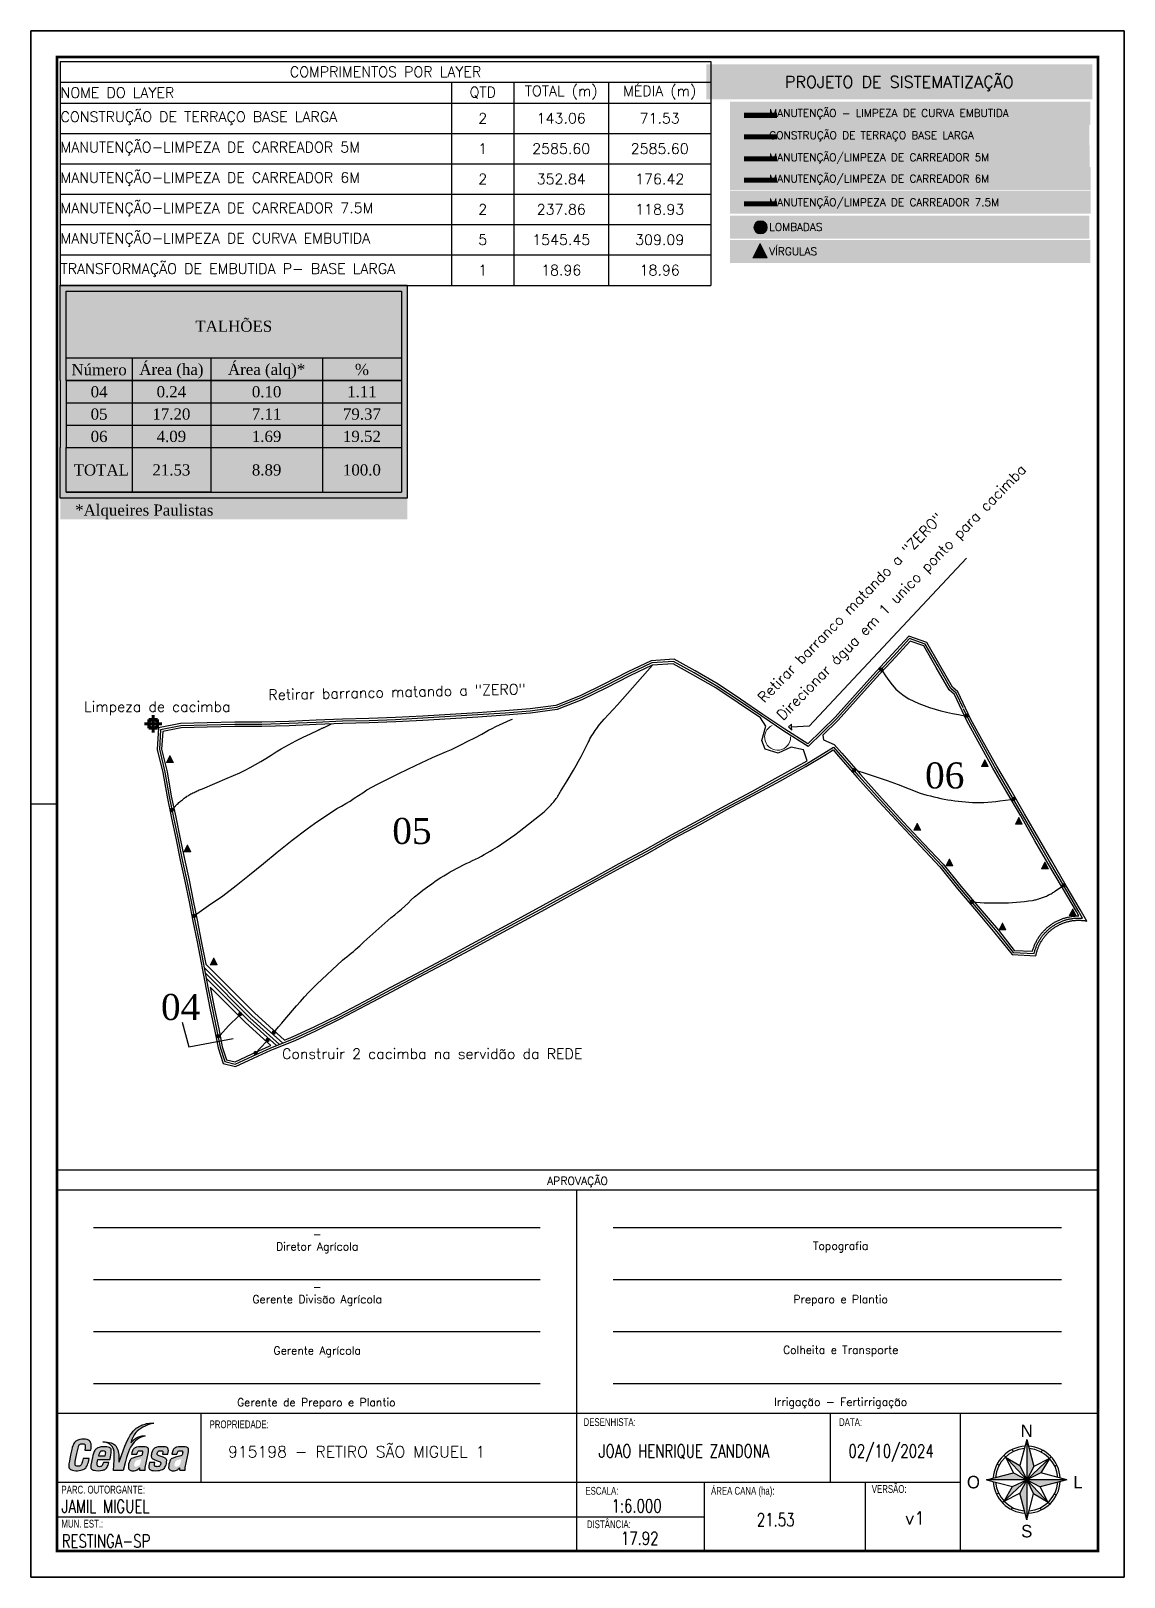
# Paper-space layout 'Assinatura' of a CAD drawing. Extents: x 0 to 210, y 0 to 297.
# The model-space entities are those that its viewports show. They can reach past a viewport. Long polylines and large blocks are cut down to what shows.
import ezdxf
from ezdxf.enums import TextEntityAlignment as Align

# ---------------------------------------------------------------- set-up
doc = ezdxf.new("R2010")
doc.units = 0
doc.header["$PDMODE"] = 98
doc.header["$PDSIZE"] = 10
for name, color, linetype in [('CONSTRUÇÃO DE CAIXA SECA', 95, 'Continuous'), ('CONSTRUÇÃO DE LOMBADAS', 1, 'Continuous'), ('CONSTRUÇÃO DE TERRAÇO BASE LARGA', 3, 'Continuous'), ('MANUTENÇÃO-LIMPEZA DE CARREADOR 5M', 171, 'Continuous'), ('MANUTENÇÃO-LIMPEZA DE CARREADOR 6M', 4, 'Continuous'), ('MANUTENÇÃO-LIMPEZA DE CARREADOR 7.5M', 40, 'Continuous'), ('MANUTENÇÃO-LIMPEZA DE CURVA EMBUTIDA', 2, 'Continuous'), ('NUMERAÇÕES', 7, 'Continuous'), ('REDE', 1, 'Continuous'), ('TEXTO SELO', 7, 'Continuous'), ('TRANSFORMAÇÃO DE EMBUTIDA P- BASE LARGA', 6, 'Continuous'), ('XFORMATO', 7, 'Continuous'), ('XLEGENDA', 7, 'Continuous'), ('XLEGENDA SISTEMATIZAÇÃO', 7, 'Continuous'), ('XLEGENDA_CARTOGRAFIA', 7, 'Continuous')]:
    doc.layers.add(name, color=color, linetype=linetype)
for name, color, linetype, true_color in [('NUMERAÇÕES DOS TALHÕES', 7, 'Continuous', 0xffffff), ('TABELAS', 18, 'Continuous', 0x010101), ('TALHÕES', 3, 'Continuous', 0x00ff00)]:
    doc.layers.add(name, color=color, linetype=linetype, true_color=true_color)
doc.styles.add('$0$North Arrow Text', font='BOD_R.TTF', dxfattribs={"height": 0.1})
doc.styles.add('AREAS', font='times.ttf')
doc.styles.add('CEVASA', font='romans.shx')
doc.styles.add('S0', font='IC-Romans.shx', dxfattribs={"width": 0.75})
doc.styles.get("Standard").update_dxf_attribs({"font": 'romans.shx'})

psp = doc.layouts.new('Assinatura')

# ---------------------------------------------------------------- texts
at = {"layer": 'XLEGENDA', "color": 7, "attachment_point": 1, "rotation": 0.0002, "style": 'CEVASA', "bg_fill": 1, "box_fill_scale": 2, "bg_fill_color": 7, "bg_fill_true_color": 16711679, "bg_fill_transparency": 0}
for s, insert, char_height, width in [('\\pxqc;PROJETO DE SISTEMATIZAÇÃO', (131.99, 288.32), 2.2451, 69.6494), ('      MANUTENÇÃO - LIMPEZA DE CURVA EMBUTIDA                    ', (135.77, 281.95), 1.4776, 66.2397), ('      CONSTRUÇÃO DE TERRAÇO BASE LARGA ', (135.77, 277.7), 1.4776, 66.058), ('      MANUTENÇÃO/LIMPEZA DE CARREADOR 5M                    ', (135.77, 273.47), 1.4776, 66.1489), ('      MANUTENÇÃO/LIMPEZA DE CARREADOR 6M                 ', (135.77, 269.38), 1.4776, 66.3306), ('      MANUTENÇÃO/LIMPEZA DE CARREADOR 7.5M                 ', (135.77, 264.83), 1.4776, 66.3306), ('      LOMBADAS                 ', (135.77, 260.06), 1.4776, 66.058), ('      VÍRGULAS                 ', (135.77, 255.39), 1.4776, 66.2397)]:
    psp.add_mtext(s, dxfattribs=dict(at, insert=insert, char_height=char_height, width=width))

msp = doc.modelspace()

# ---------------------------------------------------------------- texts
at = {"style": 'CEVASA'}
for s, rotation, p in [('Direcionar água em 1 unico ponto para cacimba', 45.758, (247535.9, 7714590.6)), ('Retirar barranco matando a "ZERO"', 45.7585, (247514.1, 7714610.8)), ('Retirar barranco matando a "ZERO"', 1.3161, (246942.8, 7714614.8))]:
    msp.add_text(s, height=12, rotation=rotation, dxfattribs=at).set_placement(p)
for s, p in [('Limpeza de cacimba', (246730.4, 7714601.3)), ('Construir 2 cacimba na servidão da REDE', (246958.5, 7714201.2))]:
    msp.add_text(s, height=12, dxfattribs=at).set_placement(p)

# ---------------------------------------------------------------- blocks, each defined once
blk = doc.blocks.new('$0$Arrow1')
at = {"linetype": 'ByBlock', "lineweight": -2}
h = blk.add_hatch(color=0, dxfattribs=at)
h.paths.add_polyline_path([(0, 0.1931), (0, 0), (0.0335, 0.0638)])
h.paths.add_polyline_path([(0.1091, 0.1025), (0, 0), (0.0676, 0.0325)])
h.paths.add_polyline_path([(0.1931, 0), (0, 0), (0.0638, -0.0335)])
h.paths.add_polyline_path([(0, 0), (0.0325, -0.0676), (0.1025, -0.1091)])
h.paths.add_polyline_path([(0, 0), (-0.0335, -0.0638), (0, -0.1931)])
h.paths.add_polyline_path([(0, 0), (-0.0676, -0.0325), (-0.1091, -0.1025)])
h.paths.add_polyline_path([(-0.0638, 0.0335), (-0.1931, 0), (0, 0)])
h.paths.add_polyline_path([(-0.0325, 0.0676), (-0.1025, 0.1091), (0, 0)])
at = {"color": 0, "linetype": 'ByBlock', "lineweight": -2}
for points in [[(0, 0.1931), (-0.0325, 0.0676)], [(0, 0.1931), (0, -0.1931)], [(0, 0.1931), (0.0335, 0.0638)], [(-0.1425, 0.0747), (-0.1326, 0.0696)], [(0, 0), (-0.1102, 0.1173)], [(-0.1025, 0.1091), (-0.0638, 0.0335)], [(-0.1025, 0.1091), (-0.0325, 0.0676)], [(-0.0697, 0.145), (-0.0649, 0.135)], [(0, 0), (0.1173, 0.1102)], [(0.1091, 0.1025), (0.0335, 0.0638)], [(0.1091, 0.1025), (0.0676, 0.0325)], [(0.0747, 0.1425), (0.0696, 0.1326)], [(-0.1931, 0), (-0.0638, 0.0335)], [(0.1931, 0), (-0.1931, 0)], [(-0.1931, 0), (-0.0676, -0.0325)], [(0, 0), (-0.1173, -0.1102)], [(-0.0676, -0.0325), (0, 0)], [(-0.0638, 0.0335), (0, 0)], [(-0.0325, 0.0676), (0, 0)], [(0.0335, 0.0638), (0, 0)], [(0.0676, 0.0325), (0, 0)], [(0, 0), (0.1102, -0.1173)], [(0, 0), (0.0638, -0.0335)], [(0, 0), (0.0325, -0.0676)], [(0.1931, 0), (0.0676, 0.0325)], [(0.145, 0.0697), (0.135, 0.0649)], [(-0.145, -0.0697), (-0.135, -0.0649)], [(-0.1091, -0.1025), (-0.0676, -0.0325)], [(-0.1091, -0.1025), (-0.0335, -0.0638)], [(0, 0), (-0.0335, -0.0638)], [(0, -0.1931), (-0.0335, -0.0638)], [(0, -0.1931), (0.0325, -0.0676)], [(0.1025, -0.1091), (0.0325, -0.0676)], [(0.1931, 0), (0.0638, -0.0335)], [(0.1025, -0.1091), (0.0638, -0.0335)], [(0.1326, -0.0696), (0.1425, -0.0747)], [(-0.0696, -0.1326), (-0.0747, -0.1425)], [(0.0649, -0.135), (0.0697, -0.145)]]:
    blk.add_lwpolyline(points, dxfattribs=at)
for radius, start, end in [(0.1609, 92.99502, 177.00498), (0.1498, 94.34345, 175.65655), (0.1609, 2.99502, 87.00498), (0.1498, 4.34345, 85.65655), (0.1609, 182.99502, 267.00498), (0.1498, 184.34345, 265.65655), (0.1609, 272.99502, 357.00498), (0.1498, 274.34345, 355.65655)]:
    blk.add_arc((0, 0), radius, start, end, dxfattribs=at)
at = {"color": 0, "linetype": 'ByBlock', "lineweight": -2, "style": '$0$North Arrow Text'}
for s, p in [('N', (0, 0.1869)), ('O', (-0.256, -0.0596)), ('L', (0.2464, -0.0596)), ('S', (0, -0.2952))]:
    blk.add_text(s, height=0.0602, dxfattribs=at).set_placement(p, align=Align.BOTTOM_CENTER)
blk = doc.blocks.new('ASSINATURAS')
at = {"layer": 'XFORMATO', "true_color": 0x008852}
blk.add_hatch(color=126, dxfattribs=at).paths.add_polyline_path([(17.72, 20.49), (18.17, 22.23), (18.38, 22.95), (18.56, 23.52), (18.75, 24.06), (18.95, 24.54), (19.14, 24.95), (19.31, 25.23), (19.56, 25.6), (19.83, 25.91), (20.12, 26.2), (20.43, 26.44), (20.77, 26.66), (21.16, 26.85), (21.59, 27.02), (21.97, 27.12), (21.81, 27.15), (21.65, 27.16), (21.47, 27.15), (21.29, 27.13), (21.09, 27.09), (20.9, 27.03), (20.51, 26.87), (20.15, 26.66), (19.82, 26.41), (19.49, 26.1), (19.19, 25.76), (19.24, 25.99), (19.32, 26.26), (19.43, 26.54), (19.55, 26.8), (19.69, 27.06), (19.83, 27.3), (19.99, 27.53), (20.16, 27.75), (20.44, 28.04), (20.74, 28.31), (21.09, 28.54), (21.49, 28.78), (21.97, 29.01), (22.49, 29.22), (23.06, 29.41), (23.61, 29.56), (23.33, 29.57), (23.05, 29.57), (22.76, 29.55), (22.48, 29.52), (22.21, 29.47), (21.93, 29.4), (21.66, 29.33), (21.4, 29.23), (21.15, 29.13), (20.9, 29.01), (20.67, 28.88), (20.45, 28.73), (20.23, 28.58), (20.04, 28.42), (19.86, 28.25), (19.67, 28.05), (19.36, 27.66), (19.06, 27.23), (18.78, 26.76), (18.53, 26.27), (18.03, 25.12), (17.69, 24.26), (17.44, 23.57), (16.98, 22.13), (16.92, 22.06), (16.86, 23.53), (16.82, 23.83), (16.77, 24.12), (16.69, 24.43), (16.58, 24.73), (16.44, 24.98), (16.29, 25.21), (16.11, 25.4), (15.91, 25.55), (15.67, 25.68), (15.39, 25.79), (15.05, 25.88), (14.67, 25.94), (14.25, 25.98), (13.84, 25.98), (14.28, 25.9), (14.75, 25.75), (15.1, 25.56), (15.38, 25.34), (15.62, 25.07), (15.8, 24.76), (15.93, 24.42), (15.99, 24.13), (15.99, 23.85), (15.97, 22.52), (15.88, 20.47)])
at = {"layer": 'XFORMATO'}
h = blk.add_hatch(color=7, dxfattribs=at)
h.dxf.hatch_style = 1
h.paths.add_polyline_path([(10.94, 21.79), (11.03, 22.07), (11.2, 22.78), (10.05, 22.78), (9.92, 22.25), (9.79, 21.84), (9.67, 21.59), (9.61, 21.5), (9.54, 21.43), (9.44, 21.37), (9.31, 21.33), (9.15, 21.3), (8.97, 21.3), (8.79, 21.33), (8.64, 21.37), (8.55, 21.42), (8.5, 21.5), (8.48, 21.6), (8.47, 21.75), (8.51, 22.18), (8.62, 22.85), (8.81, 23.76), (8.99, 24.53), (9.12, 25.02), (9.23, 25.28), (9.3, 25.38), (9.37, 25.46), (9.47, 25.53), (9.58, 25.58), (9.71, 25.61), (9.87, 25.62), (10.03, 25.61), (10.18, 25.59), (10.3, 25.54), (10.38, 25.48), (10.41, 25.43), (10.44, 25.36), (10.45, 25.15), (10.42, 24.85), (10.34, 24.41), (11.49, 24.41), (11.55, 24.79), (11.58, 25.09), (11.58, 25.37), (11.55, 25.62), (11.47, 25.84), (11.37, 26.03), (11.23, 26.18), (11.05, 26.3), (10.79, 26.41), (10.49, 26.47), (10.15, 26.49), (9.77, 26.46), (9.37, 26.4), (9.03, 26.3), (8.76, 26.18), (8.64, 26.1), (8.54, 26.02), (8.4, 25.87), (8.27, 25.69), (8.16, 25.48), (8.05, 25.21), (7.94, 24.9), (7.84, 24.51), (7.6, 23.48), (7.38, 22.29), (7.31, 21.78), (7.28, 21.48), (7.28, 21.27), (7.31, 21.09), (7.36, 20.94), (7.45, 20.81), (7.59, 20.69), (7.77, 20.59), (8, 20.52), (8.27, 20.47), (8.57, 20.44), (9.07, 20.44), (9.3, 20.46), (9.62, 20.52), (9.85, 20.58), (10.06, 20.66), (10.23, 20.74), (10.38, 20.85), (10.52, 20.98), (10.64, 21.14), (10.75, 21.32), (10.85, 21.55)])
h = blk.add_hatch(color=7, dxfattribs=at)
h.dxf.hatch_style = 1
h.paths.add_polyline_path([(15.27, 23.02), (15.35, 23.47), (15.4, 23.87), (15.43, 24.2), (15.43, 24.38), (15.4, 24.54), (15.34, 24.67), (15.26, 24.77), (15.18, 24.83), (15.09, 24.89), (14.86, 24.97), (14.56, 25.03), (14.18, 25.05), (13.84, 25.04), (13.46, 25), (13.13, 24.92), (12.86, 24.82), (12.71, 24.75), (12.58, 24.66), (12.47, 24.55), (12.36, 24.43), (12.27, 24.29), (12.18, 24.13), (12.01, 23.73), (11.91, 23.37), (11.8, 22.94), (11.51, 21.52), (11.48, 21.33), (11.48, 21.17), (11.5, 21.04), (11.54, 20.92), (11.59, 20.83), (11.66, 20.75), (11.74, 20.68), (11.85, 20.62), (11.98, 20.56), (12.12, 20.52), (12.47, 20.46), (12.79, 20.44), (13.14, 20.44), (13.37, 20.46), (13.79, 20.53), (13.97, 20.57), (14.12, 20.63), (14.27, 20.72), (14.4, 20.82), (14.52, 20.94), (14.63, 21.09), (14.73, 21.28), (14.82, 21.49), (14.91, 21.74), (14.99, 22.03), (13.94, 22.03), (13.84, 21.76), (13.74, 21.54), (13.67, 21.41), (13.59, 21.33), (13.48, 21.26), (13.35, 21.22), (13.15, 21.2), (13.01, 21.22), (12.89, 21.27), (12.81, 21.34), (12.76, 21.44), (12.73, 21.57), (12.73, 21.73), (12.75, 21.94), (12.88, 22.57), (15.17, 22.57)])
h.paths.add_polyline_path([(13.02, 23.24), (13.11, 23.59), (13.21, 23.89), (13.3, 24.05), (13.41, 24.17), (13.49, 24.22), (13.6, 24.26), (13.72, 24.28), (13.85, 24.29), (13.99, 24.27), (14.1, 24.25), (14.19, 24.21), (14.25, 24.15), (14.29, 24.05), (14.3, 23.88), (14.27, 23.63), (14.21, 23.24)], flags=16)
h = blk.add_hatch(color=7, dxfattribs=at)
h.dxf.hatch_style = 1
h.paths.add_polyline_path([(22.51, 23.72), (22.57, 24.04), (22.59, 24.29), (22.6, 24.5), (22.59, 24.63), (22.55, 24.72), (22.51, 24.79), (22.44, 24.85), (22.35, 24.9), (22.25, 24.94), (21.96, 25.01), (21.58, 25.04), (21.12, 25.05), (20.67, 25.02), (20.28, 24.95), (20.14, 24.91), (20.02, 24.85), (19.89, 24.78), (19.78, 24.68), (19.68, 24.57), (19.6, 24.42), (19.52, 24.26), (19.44, 24.07), (19.38, 23.85), (19.33, 23.6), (20.35, 23.6), (20.39, 23.79), (20.45, 23.96), (20.52, 24.08), (20.59, 24.17), (20.69, 24.23), (20.82, 24.27), (20.98, 24.28), (21.15, 24.28), (21.28, 24.25), (21.37, 24.22), (21.42, 24.17), (21.45, 24.09), (21.46, 23.97), (21.44, 23.8), (21.4, 23.62), (21.34, 23.48), (21.3, 23.43), (21.25, 23.38), (21.08, 23.3), (20.07, 23.04), (19.57, 22.87), (19.32, 22.75), (19.23, 22.69), (19.15, 22.61), (19.04, 22.46), (18.94, 22.26), (18.85, 22), (18.77, 21.67), (18.73, 21.36), (18.72, 21.08), (18.73, 20.88), (18.78, 20.74), (18.85, 20.64), (18.94, 20.57), (19.06, 20.51), (19.2, 20.47), (19.36, 20.44), (19.85, 20.44), (20.08, 20.46), (20.26, 20.51), (20.43, 20.6), (20.58, 20.73), (20.83, 21.01), (20.84, 21.01), (20.85, 20.73), (20.88, 20.55), (21.97, 20.55), (21.93, 20.83), (21.95, 21.07)])
h.paths.add_polyline_path([(21.03, 21.88), (20.97, 21.69), (20.87, 21.53), (20.73, 21.39), (20.55, 21.29), (20.35, 21.22), (20.15, 21.2), (20.05, 21.22), (19.97, 21.25), (19.92, 21.29), (19.88, 21.35), (19.85, 21.46), (19.86, 21.62), (19.89, 21.83), (19.95, 22.04), (20.01, 22.18), (20.08, 22.27), (20.16, 22.34), (20.26, 22.4), (20.45, 22.47), (20.91, 22.59), (21.05, 22.65), (21.22, 22.75)], flags=16)
h = blk.add_hatch(color=7, dxfattribs=at)
h.dxf.hatch_style = 1
h.paths.add_polyline_path([(25.75, 21.09), (25.86, 21.29), (25.95, 21.53), (26.03, 21.83), (26.07, 22.16), (26.08, 22.42), (26.05, 22.59), (26, 22.68), (25.92, 22.76), (25.82, 22.83), (25.69, 22.91), (25.41, 23.03), (24.61, 23.32), (24.39, 23.43), (24.32, 23.5), (24.28, 23.57), (24.26, 23.67), (24.28, 23.79), (24.32, 23.92), (24.37, 24.04), (24.43, 24.12), (24.51, 24.19), (24.6, 24.24), (24.72, 24.27), (24.86, 24.28), (25, 24.28), (25.12, 24.26), (25.22, 24.23), (25.28, 24.2), (25.31, 24.14), (25.34, 24.06), (25.34, 23.95), (25.29, 23.62), (26.31, 23.62), (26.38, 23.99), (26.4, 24.33), (26.39, 24.47), (26.37, 24.59), (26.33, 24.68), (26.28, 24.76), (26.18, 24.86), (26.04, 24.93), (25.86, 24.99), (25.64, 25.02), (25.36, 25.05), (25.04, 25.05), (24.72, 25.03), (24.42, 24.99), (24.21, 24.95), (24.03, 24.89), (23.88, 24.82), (23.74, 24.74), (23.62, 24.65), (23.51, 24.53), (23.42, 24.4), (23.33, 24.24), (23.21, 23.91), (23.17, 23.72), (23.14, 23.54), (23.13, 23.36), (23.13, 23.21), (23.15, 23.08), (23.18, 22.98), (23.24, 22.89), (23.31, 22.8), (23.41, 22.73), (23.54, 22.65), (23.79, 22.54), (24.64, 22.21), (24.8, 22.13), (24.88, 22.07), (24.91, 22.01), (24.93, 21.93), (24.93, 21.84), (24.91, 21.72), (24.87, 21.58), (24.82, 21.47), (24.76, 21.38), (24.69, 21.32), (24.61, 21.27), (24.52, 21.23), (24.4, 21.21), (24.27, 21.2), (24.14, 21.21), (24.01, 21.23), (23.91, 21.26), (23.83, 21.3), (23.79, 21.34), (23.76, 21.39), (23.72, 21.53), (23.73, 21.71), (23.79, 21.99), (22.76, 21.99), (22.7, 21.71), (22.67, 21.42), (22.65, 21.16), (22.66, 20.96), (22.69, 20.83), (22.75, 20.73), (22.84, 20.65), (22.96, 20.58), (23.2, 20.5), (23.52, 20.46), (23.79, 20.44), (24.24, 20.44), (24.35, 20.45), (24.73, 20.49), (25.05, 20.57), (25.29, 20.66), (25.49, 20.78), (25.63, 20.92)])
h = blk.add_hatch(color=7, dxfattribs=at)
h.dxf.hatch_style = 1
h.paths.add_polyline_path([(30.19, 23.72), (30.24, 24.04), (30.27, 24.29), (30.28, 24.5), (30.26, 24.63), (30.23, 24.72), (30.18, 24.79), (30.12, 24.85), (30.03, 24.9), (29.93, 24.94), (29.65, 25.01), (29.28, 25.04), (28.83, 25.05), (28.38, 25.02), (27.99, 24.95), (27.86, 24.91), (27.74, 24.85), (27.62, 24.78), (27.51, 24.68), (27.41, 24.57), (27.32, 24.42), (27.25, 24.26), (27.18, 24.07), (27.06, 23.6), (28.06, 23.6), (28.11, 23.79), (28.16, 23.96), (28.23, 24.08), (28.3, 24.17), (28.4, 24.23), (28.52, 24.27), (28.69, 24.28), (28.85, 24.28), (28.98, 24.25), (29.06, 24.22), (29.12, 24.17), (29.15, 24.09), (29.16, 23.97), (29.14, 23.8), (29.09, 23.62), (29.04, 23.48), (29, 23.43), (28.95, 23.38), (28.78, 23.3), (27.79, 23.04), (27.3, 22.87), (27.05, 22.75), (26.96, 22.69), (26.88, 22.61), (26.77, 22.46), (26.68, 22.26), (26.59, 22), (26.52, 21.67), (26.47, 21.36), (26.46, 21.08), (26.48, 20.88), (26.53, 20.74), (26.59, 20.64), (26.68, 20.57), (26.8, 20.51), (26.94, 20.47), (27.1, 20.44), (27.58, 20.44), (27.8, 20.46), (27.98, 20.51), (28.14, 20.6), (28.3, 20.73), (28.53, 21.01), (28.55, 21.01), (28.55, 20.73), (28.59, 20.55), (29.66, 20.55), (29.61, 20.83), (29.63, 21.07)])
h.paths.add_polyline_path([(28.67, 21.69), (28.57, 21.53), (28.44, 21.39), (28.27, 21.29), (28.07, 21.22), (27.87, 21.2), (27.77, 21.22), (27.7, 21.25), (27.64, 21.29), (27.6, 21.35), (27.58, 21.46), (27.58, 21.61), (27.62, 21.83), (27.67, 22.03), (27.73, 22.17), (27.79, 22.27), (27.87, 22.34), (27.98, 22.4), (28.16, 22.47), (28.62, 22.59), (28.76, 22.65), (28.92, 22.75), (28.73, 21.88)], flags=16)
for p, q in [((5, 78.21), (205, 78.21)), ((5, 74.3), (5, 78.21)), ((205, 78.21), (205, 74.3)), ((205, 74.3), (5, 74.3)), ((104.83, 74.3), (104.83, 18.2)), ((12, 67.16), (97.83, 67.16)), ((111.83, 67.16), (198, 67.16)), ((12, 57.16), (97.83, 57.16)), ((111.83, 57.16), (198, 57.16)), ((12, 47.16), (97.83, 47.16)), ((111.83, 47.16), (198, 47.16)), ((12, 37.16), (97.83, 37.16)), ((111.83, 37.16), (198, 37.16)), ((205, 31.4), (5, 31.4)), ((32.63, 31.4), (32.63, 18.2)), ((153.6, 18.2), (153.6, 31.4)), ((104.83, 18.2), (104.83, 5)), ((129.32, 18.2), (129.32, 5)), ((160.27, 18.2), (160.27, 5))]:
    blk.add_line(p, q)
blk.add_lwpolyline([(0, 297), (210, 297), (210, 0), (0, 0)], close=True)
at = {"flags": 128}
for points in [[(5, 76.53), (5, 41.4)], [(5, 18.2), (5, 5)]]:
    blk.add_lwpolyline(points, dxfattribs=at)
at = {"layer": 'XFORMATO'}
for p, q in [((5, 148.5), (0.2, 148.5)), ((178.6, 5), (178.6, 31.4)), ((5, 18.2), (178.6, 18.2)), ((5, 11.6), (129.32, 11.6)), ((5, 5), (157.6, 5))]:
    blk.add_line(p, q, dxfattribs=at)
blk.add_lwpolyline([(0, 0), (210, 0), (210, 297), (0, 297)], close=True, dxfattribs=at)
at = {"layer": 'XFORMATO', "const_width": 0.5}
blk.add_lwpolyline([(5, 292), (5, 5), (205, 5), (205, 292)], close=True, dxfattribs=at)
at = {"layer": 'XFORMATO'}
blk.add_lwpolyline([(0.2, 148.5), (0, 148.5)], dxfattribs=at)
at = {"layer": 'XFORMATO', "color": 126, "true_color": 0x008852}
blk.add_lwpolyline([(15.88, 20.47), (15.97, 22.52), (15.99, 23.85), (15.99, 24.13), (15.95, 24.33), (15.9, 24.51), (15.83, 24.68), (15.75, 24.84), (15.66, 24.99), (15.55, 25.14), (15.44, 25.27), (15.31, 25.39), (15.17, 25.5), (15.01, 25.61), (14.85, 25.7), (14.67, 25.77), (14.28, 25.9), (13.84, 25.98), (14.25, 25.98), (14.67, 25.94), (15.05, 25.88), (15.39, 25.79), (15.67, 25.68), (15.91, 25.55), (16.11, 25.4), (16.29, 25.21), (16.44, 24.98), (16.58, 24.73), (16.69, 24.43), (16.77, 24.12), (16.82, 23.83), (16.86, 23.53), (16.91, 22.14), (16.93, 22.11), (16.96, 22.11), (16.98, 22.13), (17.44, 23.57), (17.69, 24.26), (18.03, 25.12), (18.53, 26.27), (18.78, 26.76), (19.06, 27.23), (19.36, 27.66), (19.67, 28.05), (19.86, 28.25), (20.04, 28.42), (20.23, 28.58), (20.45, 28.73), (20.67, 28.88), (20.9, 29.01), (21.15, 29.13), (21.4, 29.23), (21.66, 29.33), (21.93, 29.4), (22.21, 29.47), (22.48, 29.52), (22.76, 29.55), (23.05, 29.57), (23.33, 29.57), (23.61, 29.56), (23.06, 29.41), (22.49, 29.22), (21.97, 29.01), (21.49, 28.78), (21.09, 28.54), (20.74, 28.31), (20.44, 28.04), (20.16, 27.75), (19.99, 27.53), (19.83, 27.3), (19.69, 27.06), (19.55, 26.8), (19.43, 26.54), (19.32, 26.26), (19.24, 25.99), (19.19, 25.76), (19.49, 26.1), (19.82, 26.41), (20.15, 26.66), (20.51, 26.87), (20.9, 27.03), (21.09, 27.09), (21.29, 27.13), (21.47, 27.15), (21.65, 27.16), (21.81, 27.15), (21.97, 27.12), (21.59, 27.02), (21.16, 26.85), (20.77, 26.66), (20.43, 26.44), (20.12, 26.2), (19.83, 25.91), (19.56, 25.6), (19.31, 25.23), (19.14, 24.95), (18.95, 24.54), (18.75, 24.06), (18.56, 23.52), (18.38, 22.95), (18.17, 22.23), (17.72, 20.49)], close=True, dxfattribs=at)
at = {"layer": 'XFORMATO', "color": 7}
for points in [[(11.49, 24.41), (11.55, 24.79), (11.58, 25.09), (11.58, 25.37), (11.55, 25.62), (11.47, 25.84), (11.37, 26.03), (11.23, 26.18), (11.05, 26.3), (10.79, 26.41), (10.49, 26.47), (10.15, 26.49), (9.77, 26.46), (9.37, 26.4), (9.03, 26.3), (8.76, 26.18), (8.64, 26.1), (8.54, 26.02), (8.4, 25.87), (8.27, 25.69), (8.16, 25.48), (8.05, 25.21), (7.94, 24.9), (7.84, 24.51), (7.6, 23.48), (7.38, 22.29), (7.31, 21.78), (7.28, 21.48), (7.28, 21.27), (7.31, 21.09), (7.36, 20.94), (7.45, 20.81), (7.59, 20.69), (7.77, 20.59), (8, 20.52), (8.27, 20.47), (8.6, 20.44), (8.96, 20.44), (9.3, 20.46), (9.62, 20.52), (9.85, 20.58), (10.06, 20.66), (10.23, 20.74), (10.38, 20.85), (10.52, 20.98), (10.64, 21.14), (10.75, 21.32), (10.85, 21.55), (10.94, 21.79), (11.03, 22.07), (11.2, 22.78), (10.05, 22.78), (9.92, 22.25), (9.79, 21.84), (9.67, 21.59), (9.61, 21.5), (9.54, 21.43), (9.44, 21.37), (9.31, 21.33), (9.15, 21.3), (8.97, 21.3), (8.79, 21.33), (8.64, 21.37), (8.55, 21.42), (8.5, 21.5), (8.48, 21.6), (8.47, 21.75), (8.51, 22.18), (8.62, 22.85), (8.81, 23.76), (8.99, 24.53), (9.12, 25.02), (9.23, 25.28), (9.3, 25.38), (9.37, 25.46), (9.47, 25.53), (9.58, 25.58), (9.71, 25.61), (9.87, 25.62), (10.03, 25.61), (10.18, 25.59), (10.3, 25.54), (10.38, 25.48), (10.41, 25.43), (10.44, 25.36), (10.45, 25.15), (10.42, 24.85), (10.34, 24.41)], [(15.17, 22.57), (15.27, 23.02), (15.35, 23.47), (15.4, 23.87), (15.43, 24.2), (15.43, 24.38), (15.4, 24.54), (15.34, 24.67), (15.26, 24.77), (15.18, 24.83), (15.09, 24.89), (14.86, 24.97), (14.56, 25.03), (14.18, 25.05), (13.84, 25.04), (13.46, 25), (13.13, 24.92), (12.86, 24.82), (12.71, 24.75), (12.58, 24.66), (12.47, 24.55), (12.36, 24.43), (12.27, 24.29), (12.18, 24.13), (12.01, 23.73), (11.91, 23.37), (11.8, 22.94), (11.51, 21.52), (11.48, 21.33), (11.48, 21.17), (11.5, 21.04), (11.54, 20.92), (11.59, 20.83), (11.66, 20.75), (11.74, 20.68), (11.85, 20.62), (11.98, 20.56), (12.12, 20.52), (12.47, 20.46), (12.97, 20.43), (13.37, 20.46), (13.79, 20.53), (13.97, 20.57), (14.12, 20.63), (14.27, 20.72), (14.4, 20.82), (14.52, 20.94), (14.63, 21.09), (14.73, 21.28), (14.82, 21.49), (14.91, 21.74), (14.99, 22.03), (13.94, 22.03), (13.84, 21.76), (13.74, 21.54), (13.67, 21.41), (13.59, 21.33), (13.48, 21.26), (13.35, 21.22), (13.15, 21.2), (13.01, 21.22), (12.89, 21.27), (12.81, 21.34), (12.76, 21.44), (12.73, 21.57), (12.73, 21.73), (12.75, 21.94), (12.88, 22.57)], [(13.02, 23.24), (13.11, 23.59), (13.21, 23.89), (13.3, 24.05), (13.41, 24.17), (13.49, 24.22), (13.6, 24.26), (13.72, 24.28), (13.85, 24.29), (13.99, 24.27), (14.1, 24.25), (14.19, 24.21), (14.25, 24.15), (14.29, 24.05), (14.3, 23.88), (14.27, 23.63), (14.21, 23.24)], [(20.35, 23.6), (20.39, 23.79), (20.45, 23.96), (20.52, 24.08), (20.59, 24.17), (20.69, 24.23), (20.82, 24.27), (20.98, 24.28), (21.15, 24.28), (21.28, 24.25), (21.37, 24.22), (21.42, 24.17), (21.45, 24.09), (21.46, 23.97), (21.44, 23.8), (21.4, 23.62), (21.34, 23.48), (21.3, 23.43), (21.25, 23.38), (21.08, 23.3), (20.07, 23.04), (19.57, 22.87), (19.32, 22.75), (19.23, 22.69), (19.15, 22.61), (19.04, 22.46), (18.94, 22.26), (18.85, 22), (18.77, 21.67), (18.73, 21.36), (18.72, 21.08), (18.73, 20.88), (18.78, 20.74), (18.85, 20.64), (18.94, 20.57), (19.06, 20.51), (19.2, 20.47), (19.37, 20.44), (19.56, 20.43), (19.84, 20.44), (20.08, 20.46), (20.26, 20.51), (20.43, 20.6), (20.58, 20.73), (20.83, 21.01), (20.84, 21.01), (20.85, 20.73), (20.88, 20.55), (21.97, 20.55), (21.93, 20.83), (21.95, 21.07), (22.51, 23.72), (22.57, 24.04), (22.59, 24.29), (22.6, 24.5), (22.59, 24.63), (22.55, 24.72), (22.51, 24.79), (22.44, 24.85), (22.35, 24.9), (22.25, 24.94), (21.96, 25.01), (21.58, 25.04), (21.12, 25.05), (20.67, 25.02), (20.28, 24.95), (20.14, 24.91), (20.02, 24.85), (19.89, 24.78), (19.78, 24.68), (19.68, 24.57), (19.6, 24.42), (19.52, 24.26), (19.44, 24.07), (19.38, 23.85), (19.33, 23.6)], [(22.76, 21.99), (22.7, 21.71), (22.67, 21.42), (22.65, 21.16), (22.66, 20.96), (22.69, 20.83), (22.75, 20.73), (22.84, 20.65), (22.96, 20.58), (23.2, 20.5), (23.52, 20.46), (23.98, 20.43), (24.35, 20.45), (24.73, 20.49), (25.05, 20.57), (25.29, 20.66), (25.49, 20.78), (25.63, 20.92), (25.75, 21.09), (25.86, 21.29), (25.95, 21.53), (26.03, 21.83), (26.07, 22.16), (26.08, 22.42), (26.05, 22.59), (26, 22.68), (25.92, 22.76), (25.82, 22.83), (25.69, 22.91), (25.41, 23.03), (24.61, 23.32), (24.39, 23.43), (24.32, 23.5), (24.28, 23.57), (24.26, 23.67), (24.28, 23.79), (24.32, 23.92), (24.37, 24.04), (24.43, 24.12), (24.51, 24.19), (24.6, 24.24), (24.72, 24.27), (24.86, 24.28), (25, 24.28), (25.12, 24.26), (25.22, 24.23), (25.28, 24.2), (25.31, 24.14), (25.34, 24.06), (25.34, 23.95), (25.29, 23.62), (26.31, 23.62), (26.38, 23.99), (26.4, 24.33), (26.39, 24.47), (26.37, 24.59), (26.33, 24.68), (26.28, 24.76), (26.18, 24.86), (26.04, 24.93), (25.86, 24.99), (25.64, 25.02), (25.36, 25.05), (25.04, 25.05), (24.72, 25.03), (24.42, 24.99), (24.21, 24.95), (24.03, 24.89), (23.88, 24.82), (23.74, 24.74), (23.62, 24.65), (23.51, 24.53), (23.42, 24.4), (23.33, 24.24), (23.21, 23.91), (23.17, 23.72), (23.14, 23.54), (23.13, 23.36), (23.13, 23.21), (23.15, 23.08), (23.18, 22.98), (23.24, 22.89), (23.31, 22.8), (23.41, 22.73), (23.54, 22.65), (23.79, 22.54), (24.64, 22.21), (24.8, 22.13), (24.88, 22.07), (24.91, 22.01), (24.93, 21.93), (24.93, 21.84), (24.91, 21.72), (24.87, 21.58), (24.82, 21.47), (24.76, 21.38), (24.69, 21.32), (24.61, 21.27), (24.52, 21.23), (24.4, 21.21), (24.27, 21.2), (24.14, 21.21), (24.01, 21.23), (23.91, 21.26), (23.83, 21.3), (23.79, 21.34), (23.76, 21.39), (23.72, 21.53), (23.73, 21.71), (23.79, 21.99)], [(28.06, 23.6), (28.11, 23.79), (28.16, 23.96), (28.23, 24.08), (28.3, 24.17), (28.4, 24.23), (28.52, 24.27), (28.69, 24.28), (28.85, 24.28), (28.98, 24.25), (29.06, 24.22), (29.12, 24.17), (29.15, 24.09), (29.16, 23.97), (29.14, 23.8), (29.09, 23.62), (29.04, 23.48), (29, 23.43), (28.95, 23.38), (28.78, 23.3), (27.79, 23.04), (27.3, 22.87), (27.05, 22.75), (26.96, 22.69), (26.88, 22.61), (26.77, 22.46), (26.68, 22.26), (26.59, 22), (26.52, 21.67), (26.47, 21.36), (26.46, 21.08), (26.48, 20.88), (26.53, 20.74), (26.59, 20.64), (26.68, 20.57), (26.8, 20.51), (26.94, 20.47), (27.11, 20.44), (27.29, 20.43), (27.56, 20.44), (27.8, 20.46), (27.98, 20.51), (28.14, 20.6), (28.3, 20.73), (28.53, 21.01), (28.55, 21.01), (28.55, 20.73), (28.59, 20.55), (29.66, 20.55), (29.61, 20.83), (29.63, 21.07), (30.19, 23.72), (30.24, 24.04), (30.27, 24.29), (30.28, 24.5), (30.26, 24.63), (30.23, 24.72), (30.18, 24.79), (30.12, 24.85), (30.03, 24.9), (29.93, 24.94), (29.65, 25.01), (29.28, 25.04), (28.83, 25.05), (28.38, 25.02), (27.99, 24.95), (27.86, 24.91), (27.74, 24.85), (27.62, 24.78), (27.51, 24.68), (27.41, 24.57), (27.32, 24.42), (27.25, 24.26), (27.18, 24.07), (27.06, 23.6)]]:
    blk.add_lwpolyline(points, close=True, dxfattribs=at)
at = {"layer": 'TEXTO SELO'}
for s, height, p in [('APROVAÇÃO', 1.525, (105, 75.35)), ('-', 1.53, (55, 65.08)), ('Diretor Agrícola', 1.525, (55, 62.74)), ('Topografia', 1.525, (155.56, 62.88)), ('Gerente Divisão Agrícola', 1.525, (55, 52.61)), ('-', 1.53, (55, 54.94)), ('Preparo e Plantio', 1.525, (155.56, 52.61)), ('Gerente Agrícola', 1.525, (55, 42.76)), ('Colheita e Transporte', 1.525, (155.56, 42.88)), ('Gerente de Preparo e Plantio', 1.525, (54.83, 32.81)), ('Irrigação - Fertirrigação', 1.525, (155.56, 32.88))]:
    blk.add_text(s, height=height, dxfattribs=at).set_placement(p, align=Align.CENTER)
at = {"layer": 'XFORMATO', "style": 'S0', "width": 0.75}
for s, p in [('PROPRIEDADE:', (34.32, 28.59)), ('DESENHISTA:', (106.16, 29.02)), ('DATA:', (155.24, 29.02)), ('VERSÃO:', (161.53, 16.17)), ('PARC. OUTORGANTE:', (5.86, 16.05)), ('ESCALA:', (106.51, 15.82)), ('ÁREA CANA (ha):', (130.65, 15.82)), ('MUN. EST.:', (5.86, 9.51)), ('DISTÂNCIA:', (106.8, 9.4))]:
    blk.add_text(s, height=1.5, dxfattribs=at).set_placement(p)
at = {"layer": 'XFORMATO', "style": 'CEVASA'}
for tag, p in [('PROPRIEDADE', (37.87, 22.97)), ('DESENHISTA', (109.08, 22.95)), ('DATA', (162.85, 22.95)), ('ESCALA', (113.24, 12.43)), ('PARC.OUTORGANTE', (5.89, 12.34)), ('ÁREA', (145.33, 9.75)), ('MUNICÍPIO', (5.91, 5.67)), ('KM', (113.73, 6.2))]:
    blk.add_attdef(tag, p, '', height=2.5, dxfattribs=at)
blk.add_attdef('--', text='', height=2.5, dxfattribs=at).set_placement((169.88, 10.09), align=Align.CENTER)
blk = doc.blocks.new('(LEGENDA) CONSTRUÇÃO DE LOMBADAS')
at = {"layer": 'XLEGENDA SISTEMATIZAÇÃO'}
h = blk.add_hatch(color=1, dxfattribs=at)
h.dxf.hatch_style = 1
edge = h.paths.add_edge_path()
edge.add_arc((0, 0), 0.5, 0, 360)
at = {"layer": 'XLEGENDA SISTEMATIZAÇÃO', "color": 1, "lineweight": 5}
blk.add_circle((0, 0), 0.5, dxfattribs=at)
blk = doc.blocks.new('(LEGENDA) CONSTRUÇÃO DE VÍRGULAS')
at = {"layer": 'XLEGENDA SISTEMATIZAÇÃO'}
h = blk.add_hatch(color=5, dxfattribs=at)
h.dxf.hatch_style = 1
h.paths.add_polyline_path([(0, 0.67), (0.5, -0.33), (-0.5, -0.33)])
at = {"layer": 'XLEGENDA SISTEMATIZAÇÃO', "color": 5, "lineweight": 5}
blk.add_lwpolyline([(0, 0.67), (0.5, -0.33), (-0.5, -0.33)], close=True, dxfattribs=at)
blk = doc.blocks.new('cab_areastalhoes')
at = {"layer": 'TABELAS', "true_color": 0xffffff}
h = blk.add_hatch(color=7, dxfattribs=at)
h.dxf.hatch_style = 1
h.paths.add_polyline_path([(0, 128), (466.2, 128), (466.2, 0), (0, 0)])
at = {"layer": 'TABELAS'}
for p, q in [((0, 0), (0, 128)), ((0, 128), (466, 128)), ((466.2, 128), (466.2, 0)), ((8, 0), (8, 120)), ((8, 120), (458.2, 120)), ((458.2, 120), (458.2, 0)), ((458.2, 30), (8, 30)), ((96.4, 30), (96.4, 0)), ((202.2, 30), (202.2, 0)), ((352.2, 30), (352.2, 0)), ((458.2, 0), (8, 0))]:
    blk.add_line(p, q, dxfattribs=at)
at = {"layer": 'TABELAS', "style": 'AREAS'}
blk.add_text('%%%', height=15, dxfattribs=at).set_placement((405.2, 15), align=Align.MIDDLE_CENTER)
for tag, p in [('AGK1', (233.1, 75)), ('AGK2', (52.2, 15)), ('AGK3', (149.3, 15)), ('AGK4', (277.2, 15))]:
    blk.add_attdef(tag, text='', height=15, dxfattribs=at).set_placement(p, align=Align.MIDDLE)
blk = doc.blocks.new('lin_areastalhoes')
at = {"layer": 'TABELAS', "true_color": 0xffffff}
h = blk.add_hatch(color=7, dxfattribs=at)
h.dxf.hatch_style = 1
h.paths.add_polyline_path([(0, -0.1), (466.2, -0.1), (466.2, -30), (0, -30)])
at = {"layer": 'TABELAS'}
for p, q in [((0, 0), (0, -30)), ((8, 0), (8, -30)), ((8, 0), (458.2, 0)), ((96.4, 0), (96.4, -30)), ((202.2, 0), (202.2, -30)), ((352.2, 0), (352.2, -30)), ((352.2, 0), (352.2, -30)), ((458.2, 0), (458.2, -30)), ((466.2, 0), (466.2, -30)), ((8, -30), (458.2, -30))]:
    blk.add_line(p, q, dxfattribs=at)
at = {"layer": 'TABELAS', "style": 'AREAS'}
for tag, p in [('COD', (52.2, -15)), ('AREA', (149.3, -15)), ('AREALQ', (277.2, -15)), ('PCT', (405.2, -15))]:
    blk.add_attdef(tag, text='', height=15, dxfattribs=at).set_placement(p, align=Align.MIDDLE)
blk = doc.blocks.new('rod_areastalhoes')
at = {"layer": 'TABELAS', "true_color": 0xffffff}
h = blk.add_hatch(color=7, dxfattribs=at)
h.dxf.hatch_style = 1
h.paths.add_polyline_path([(0, -96.4), (466.2, -96.4), (466.2, 0), (0, 0)])
at = {"layer": 'TABELAS'}
for p, q in [((0, -68), (0, 0)), ((8, -60), (8, 0)), ((96.4, 0), (96.4, -60)), ((202.2, 0), (202.2, -60)), ((352.2, 0), (352.2, -60)), ((458.2, 0), (458.2, -60)), ((466.2, 0), (466.2, -68)), ((8, -60), (458.2, -60)), ((202.2, -60), (8, -60)), ((466.2, -68), (0, -68))]:
    blk.add_line(p, q, dxfattribs=at)
blk.add_lwpolyline([(8, 0), (458.2, 0)], dxfattribs=at)
at = {"layer": 'TABELAS', "style": 'AREAS'}
for tag, p in [('TOTALQ', (277.2, -30)), ('TOTAL', (149.3, -30))]:
    blk.add_attdef(tag, text='', height=15, dxfattribs=at).set_placement(p, align=Align.MIDDLE)
at = {"layer": 'TABELAS', "color": 1, "style": 'AREAS'}
blk.add_attdef('AGK5', (18, -37.5), '', height=15, dxfattribs=at)
at = {"layer": 'TABELAS', "style": 'AREAS', "flags": 8}
blk.add_attdef('PCTOT', text='', height=15, dxfattribs=at).set_placement((405.2, -30), align=Align.MIDDLE)
at = {"layer": 'TABELAS', "style": 'AREAS'}
blk.add_attdef('OBS', text='', height=15, dxfattribs=at).set_placement((20.1, -83.9), align=Align.MIDDLE_LEFT)
blk = doc.blocks.new('*T76')
at = {"color": 0, "linetype": 'ByBlock', "lineweight": -2}
for p, q in [((0, 0), (125, 0)), ((0, 0), (0, -43.01)), ((125, 0), (125, -43.01)), ((0, -4), (125, -4)), ((75.18, -4), (75.18, -43.01)), ((87.17, -4), (87.17, -43.01)), ((105.32, -4), (105.32, -43.01)), ((0, -8), (125, -8)), ((0, -13.83), (125, -13.83)), ((0, -19.67), (125, -19.67)), ((0, -25.5), (125, -25.5)), ((0, -31.34), (125, -31.34)), ((0, -37.17), (125, -37.17)), ((0, -43.01), (125, -43.01))]:
    blk.add_line(p, q, dxfattribs=at)
at = {"color": 0, "char_height": 2}
for s, insert, width, attachment_point in [('COMPRIMENTOS POR LAYER', (62.5, -2), 124.88, 5), ('NOME DO LAYER', (0.06, -6), 75.0574, 4), ('QTD', (81.17, -6), 11.8725, 5), ('TOTAL (m)', (96.24, -6), 18.0252, 5), ('MÉDIA (m)', (115.16, -6), 19.5648, 5), ('CONSTRUÇÃO DE TERRAÇO BASE LARGA', (0.06, -10.92), 75.0574, 4), ('2', (81.17, -10.92), 11.8725, 5), ('143.06', (96.24, -10.92), 18.0252, 5), ('71.53', (115.16, -10.92), 19.5648, 5), ('MANUTENÇÃO-LIMPEZA DE CARREADOR 5M', (0.06, -16.75), 75.0574, 4), ('1', (81.17, -16.75), 11.8725, 5), ('2585.60', (96.24, -16.75), 18.0252, 5), ('2585.60', (115.16, -16.75), 19.5648, 5), ('MANUTENÇÃO-LIMPEZA DE CARREADOR 6M', (0.06, -22.59), 75.0574, 4), ('2', (81.17, -22.59), 11.8725, 5), ('352.84', (96.24, -22.59), 18.0252, 5), ('176.42', (115.16, -22.59), 19.5648, 5), ('MANUTENÇÃO-LIMPEZA DE CARREADOR 7.5M', (0.06, -28.42), 75.0574, 4), ('2', (81.17, -28.42), 11.8725, 5), ('237.86', (96.24, -28.42), 18.0252, 5), ('118.93', (115.16, -28.42), 19.5648, 5), ('MANUTENÇÃO-LIMPEZA DE CURVA EMBUTIDA', (0.06, -34.25), 75.0574, 4), ('5', (81.17, -34.25), 11.8725, 5), ('1545.45', (96.24, -34.25), 18.0252, 5), ('309.09', (115.16, -34.25), 19.5648, 5), ('TRANSFORMAÇÃO DE EMBUTIDA P- BASE LARGA', (0.06, -40.09), 75.0574, 4), ('1', (81.17, -40.09), 11.8725, 5), ('18.96', (96.24, -40.09), 18.0252, 5), ('18.96', (115.16, -40.09), 19.5648, 5)]:
    blk.add_mtext(s, dxfattribs=dict(at, insert=insert, width=width, attachment_point=attachment_point))
blk = doc.blocks.new('CONSTRUÇÃO DE LOMBADAS')
at = {"layer": 'CONSTRUÇÃO DE LOMBADAS'}
h = blk.add_hatch(color=256, dxfattribs=at)
h.dxf.hatch_style = 1
edge = h.paths.add_edge_path()
edge.add_arc((0, 0), 0.5, 0, 360)
at = {"layer": 'CONSTRUÇÃO DE LOMBADAS', "lineweight": 5}
blk.add_circle((0, 0), 0.5, dxfattribs=at)
blk = doc.blocks.new('area_de_talhao')
at = {"layer": 'NUMERAÇÕES', "linetype": 'Continuous', "style": 'AREAS'}
blk.add_attdef('NRO', text='', height=20, dxfattribs=at).set_placement((0, 6.1), align=Align.CENTER)
blk = doc.blocks.new('CONSTRUÇÃO DE CAIXA SECA')
at = {"layer": 'CONSTRUÇÃO DE CAIXA SECA', "lineweight": 18}
blk.add_arc((0, 0), 0.5, 146.44269, 33.55731, dxfattribs=at)

# ---------------------------------------------------------------- linework, layer by layer
at = {"flags": 128}
for points in [[(247747.4, 7714778.3), (247566.2, 7714584.6), (247545.7, 7714583.5)], [(247545.9, 7714580), (247542.2, 7714583.9), (247545.5, 7714587)], [(247545.7, 7714583.5), (247545.5, 7714587)], [(247545.9, 7714580), (247545.7, 7714583.5)]]:
    msp.add_lwpolyline(points, dxfattribs=at)
msp.add_lwpolyline([(247827.3, 7714320), (247827.4, 7714320.6), (247827.6, 7714321.4), (247827.8, 7714322.3), (247828, 7714323.1), (247828.2, 7714324), (247828.4, 7714324.8), (247828.7, 7714325.7), (247829, 7714326.5), (247829.2, 7714327.3), (247829.5, 7714328.2), (247829.8, 7714329), (247830.1, 7714329.8), (247830.5, 7714330.6), (247830.8, 7714331.4), (247831.2, 7714332.2), (247831.6, 7714333), (247832, 7714333.7), (247832.4, 7714334.5), (247832.8, 7714335.3), (247833.2, 7714336), (247833.6, 7714336.8), (247834.1, 7714337.5), (247834.6, 7714338.3), (247835.1, 7714339), (247835.5, 7714339.7), (247836.1, 7714340.4), (247836.6, 7714341.1), (247837.1, 7714341.8), (247837.7, 7714342.5), (247838.2, 7714343.2), (247838.8, 7714343.9), (247839.4, 7714344.5), (247839.9, 7714345.1), (247840.5, 7714345.8), (247841.2, 7714346.4), (247841.8, 7714347), (247842.4, 7714347.6), (247843.1, 7714348.2), (247843.7, 7714348.8), (247844.4, 7714349.4), (247845, 7714349.9), (247845.7, 7714350.4), (247846.4, 7714351), (247847.1, 7714351.5), (247847.8, 7714352), (247848.5, 7714352.5), (247849.3, 7714353), (247850, 7714353.5), (247850.8, 7714353.9), (247851.5, 7714354.4), (247852.3, 7714354.8), (247853, 7714355.2), (247853.8, 7714355.6), (247854.6, 7714356), (247855.4, 7714356.4), (247856.2, 7714356.7), (247857, 7714357.1), (247857.8, 7714357.4), (247858.6, 7714357.7), (247859.4, 7714358), (247860.2, 7714358.3), (247861.1, 7714358.6), (247861.9, 7714358.9), (247862.7, 7714359.1), (247863.6, 7714359.3), (247864.4, 7714359.6), (247865.3, 7714359.8), (247866.1, 7714360), (247867, 7714360.1), (247867.8, 7714360.3), (247868.7, 7714360.4), (247869.5, 7714360.6), (247870.4, 7714360.7), (247871.3, 7714360.8), (247872.1, 7714360.9), (247873, 7714360.9), (247873.9, 7714361), (247874.8, 7714361), (247875.6, 7714361), (247876.5, 7714361), (247877.4, 7714361), (247878.3, 7714361), (247879.1, 7714361), (247880, 7714360.9), (247880.9, 7714360.9), (247881.7, 7714360.8), (247882.6, 7714360.7), (247883.5, 7714360.6), (247884.3, 7714360.4), (247885.2, 7714360.3), (247885.9, 7714360.2), (247878.4, 7714373.6), (247862.4, 7714400.9), (247845.6, 7714429.4), (247830.6, 7714455.3), (247814.3, 7714483.9), (247798.3, 7714511.2), (247782.2, 7714538.8), (247767.1, 7714566.1), (247752.5, 7714592.5), (247737.5, 7714624.4), (247731.3, 7714629.8), (247716.8, 7714655), (247701.5, 7714681.3), (247681, 7714688.6), (247661.8, 7714667.7), (247639.5, 7714643.7), (247615.9, 7714617.5), (247596, 7714595.2), (247564.5, 7714564.4), (247538, 7714581.2), (247512.8, 7714598.4), (247486.9, 7714616), (247461, 7714633), (247434.6, 7714648.4), (247410.4, 7714661.8), (247383.9, 7714660.1), (247357, 7714647.2), (247329.3, 7714633), (247301.9, 7714619.6), (247274.2, 7714608.7), (247244.4, 7714604.6), (247215.3, 7714602.3), (247184, 7714600.2), (247152.3, 7714598.3), (247120.7, 7714596.4), (247089.3, 7714594.7), (247058.6, 7714593.6), (247028.1, 7714592.9), (246997.6, 7714591.5), (246966.4, 7714590.3), (246935, 7714589.3), (246904, 7714589.2), (246872, 7714588.5), (246841.6, 7714587.7), (246816.1, 7714582.8), (246814.5, 7714558), (246821.1, 7714531.3), (246825.9, 7714503.3), (246831, 7714478.9), (246835.9, 7714455.7), (246841, 7714430.3), (246846.4, 7714406.1), (246851.3, 7714382.3), (246855.7, 7714360), (246860.5, 7714336.1), (246871, 7714281.6), (246875.7, 7714257.8), (246880.6, 7714235), (246884.8, 7714214.1), (246890.5, 7714196), (246904.8, 7714192.7), (246925.5, 7714202), (246945.7, 7714211.4), (246973.4, 7714222.4), (246997.5, 7714233.7), (247026.1, 7714247.7), (247055.5, 7714263.1), (247085.4, 7714279.1), (247115.4, 7714295), (247145.2, 7714310.7), (247174.8, 7714326.7), (247203.9, 7714342.4), (247233, 7714358.2), (247262, 7714374), (247290.7, 7714389.7), (247319.9, 7714405.6), (247349.5, 7714421.9), (247379.7, 7714438.2), (247409.8, 7714455.2), (247440.4, 7714471.6), (247471.2, 7714488.6), (247502.3, 7714505.1), (247532.9, 7714521.8), (247562.1, 7714538.1), (247584.1, 7714551.5), (247593.7, 7714557.3), (247599.9, 7714550.2), (247621.5, 7714525.5), (247646.4, 7714497.8), (247671.2, 7714470.9), (247694.3, 7714446.3), (247716.8, 7714422.6), (247737.1, 7714397.1), (247758.9, 7714371.5), (247780.2, 7714346.3), (247800, 7714321.6)], close=True)
at = {"lineweight": 106}
msp.add_point((246810, 7714587.6), dxfattribs=at)
at = {"layer": 'CONSTRUÇÃO DE TERRAÇO BASE LARGA'}
for points in [[(247650.5, 7714648.1), (247654, 7714642.6), (247657.8, 7714637.3), (247661.7, 7714632.3), (247666, 7714627.6), (247670.7, 7714623.5), (247675.7, 7714619.8), (247681, 7714616.4), (247686.6, 7714613.4), (247692.4, 7714610.8), (247698.5, 7714608.4), (247704.8, 7714606.3), (247711.2, 7714604.3), (247717.8, 7714602.6), (247724.5, 7714601), (247731.3, 7714599.5), (247738.1, 7714598.1), (247745, 7714596.7)], [(246887, 7714228.5), (246896.9, 7714239.5), (246908.5, 7714251.1)]]:
    msp.add_lwpolyline(points, dxfattribs=at)
at = {"layer": 'MANUTENÇÃO-LIMPEZA DE CARREADOR 5M'}
msp.add_lwpolyline([(247743.4, 7714606), (247735.5, 7714622.8), (247729.3, 7714628.1), (247714.6, 7714653.8), (247699.8, 7714679.3), (247681.8, 7714685.7), (247663.6, 7714666), (247641.4, 7714642), (247617.8, 7714615.8), (247597.8, 7714593.5), (247564.8, 7714561.2), (247536.7, 7714579.1), (247511.4, 7714596.4), (247485.5, 7714613.9), (247459.7, 7714630.9), (247433.3, 7714646.3), (247409.8, 7714659.2), (247384.6, 7714657.6), (247358.1, 7714644.9), (247330.4, 7714630.8), (247302.9, 7714617.4), (247274.9, 7714606.3), (247244.6, 7714602.1), (247215.5, 7714599.8), (247184.1, 7714597.7), (247152.4, 7714595.8), (247120.8, 7714593.9), (247089.4, 7714592.2), (247058.7, 7714591.1), (247028.2, 7714590.4), (246997.7, 7714589), (246966.5, 7714587.8), (246935, 7714586.8), (246904.1, 7714586.7), (246872, 7714586), (246841.8, 7714585.2), (246818.5, 7714580.7), (246817.1, 7714558.2), (246823.5, 7714531.8), (246828.4, 7714503.7), (246833.5, 7714479.4), (246838.3, 7714456.2), (246843.5, 7714430.8), (246848.8, 7714406.6), (246853.8, 7714382.8), (246858.1, 7714360.5), (246862.9, 7714336.6), (246873.5, 7714282.1), (246878.2, 7714258.3), (246883, 7714235.5), (246887.2, 7714214.7), (246892.5, 7714198.2), (246904.6, 7714195.4), (246924.4, 7714204.3), (246944.7, 7714213.7), (246972.4, 7714224.7), (246996.5, 7714236), (247025, 7714249.9), (247054.3, 7714265.3), (247084.3, 7714281.3), (247114.2, 7714297.2), (247144, 7714313), (247173.6, 7714328.9), (247202.7, 7714344.6), (247231.8, 7714360.4), (247260.8, 7714376.2), (247289.5, 7714391.9), (247318.7, 7714407.8), (247348.3, 7714424.1), (247378.5, 7714440.4), (247408.6, 7714457.4), (247439.2, 7714473.8), (247470, 7714490.8), (247501.1, 7714507.3), (247531.7, 7714524), (247560.9, 7714540.3), (247582.8, 7714553.6), (247594.2, 7714560.6), (247601.8, 7714551.9), (247623.4, 7714527.2), (247648.3, 7714499.5), (247673, 7714472.6), (247696.1, 7714448), (247718.7, 7714424.2), (247739, 7714398.7), (247760.8, 7714373.2), (247782.2, 7714347.9), (247801.3, 7714324), (247825.3, 7714322.6)], dxfattribs=at)
at = {"layer": 'MANUTENÇÃO-LIMPEZA DE CARREADOR 6M'}
for points in [[(247881.1, 7714363.5), (247876.2, 7714372.4), (247860.3, 7714399.7), (247843.4, 7714428.1), (247828.5, 7714454), (247812.1, 7714482.7), (247796.1, 7714510), (247780.1, 7714537.5), (247764.9, 7714564.9), (247750.3, 7714591.4), (247744, 7714604.6)], [(247825.3, 7714322.6), (247825.8, 7714324.6), (247826, 7714325.5), (247826.3, 7714326.4), (247826.6, 7714327.3), (247826.9, 7714328.1), (247827.2, 7714329), (247827.5, 7714329.9), (247827.8, 7714330.7), (247828.2, 7714331.6), (247828.5, 7714332.4), (247828.9, 7714333.2), (247829.3, 7714334.1), (247829.7, 7714334.9), (247830.2, 7714335.7), (247830.6, 7714336.5), (247831, 7714337.3), (247831.5, 7714338.1), (247832, 7714338.9), (247832.5, 7714339.6), (247833, 7714340.4), (247833.5, 7714341.2), (247834, 7714341.9), (247834.6, 7714342.6), (247835.1, 7714343.4), (247835.7, 7714344.1), (247836.3, 7714344.8), (247836.9, 7714345.5), (247837.5, 7714346.2), (247838.1, 7714346.9), (247838.7, 7714347.5), (247839.4, 7714348.2), (247840, 7714348.8), (247840.7, 7714349.4), (247841.4, 7714350.1), (247842.1, 7714350.7), (247842.8, 7714351.3), (247843.5, 7714351.8), (247844.2, 7714352.4), (247844.9, 7714353), (247845.6, 7714353.5), (247846.4, 7714354.1), (247847.1, 7714354.6), (247847.9, 7714355.1), (247848.7, 7714355.6), (247849.5, 7714356.1), (247850.3, 7714356.5), (247851.1, 7714357), (247851.9, 7714357.4), (247852.7, 7714357.8), (247853.5, 7714358.2), (247854.3, 7714358.6), (247855.2, 7714359), (247856, 7714359.4), (247856.8, 7714359.7), (247857.7, 7714360.1), (247858.6, 7714360.4), (247859.4, 7714360.7), (247860.3, 7714361), (247861.2, 7714361.3), (247862, 7714361.5), (247862.9, 7714361.8), (247863.8, 7714362), (247864.7, 7714362.2), (247865.6, 7714362.4), (247866.5, 7714362.6), (247867.4, 7714362.8), (247868.3, 7714362.9), (247869.2, 7714363), (247870.1, 7714363.2), (247871, 7714363.3), (247871.9, 7714363.3), (247872.8, 7714363.4), (247873.8, 7714363.5), (247874.7, 7714363.5), (247875.6, 7714363.5), (247876.5, 7714363.5), (247881.1, 7714363.5)]]:
    msp.add_lwpolyline(points, dxfattribs=at)
at = {"layer": 'MANUTENÇÃO-LIMPEZA DE CARREADOR 7.5M'}
for points in [[(246868.7, 7714306.6), (246923.8, 7714251.3), (246959.2, 7714219.5)], [(246871.1, 7714294.3), (246919, 7714246.3), (246951.9, 7714216.6)]]:
    msp.add_lwpolyline(points, dxfattribs=at)
at = {"layer": 'MANUTENÇÃO-LIMPEZA DE CURVA EMBUTIDA'}
for points in [[(246949.9, 7714233.2), (246950.8, 7714234.2), (246954.5, 7714238.2), (246958.2, 7714242.3), (246961.7, 7714246.5), (246966.1, 7714251.9), (246970.5, 7714257.2), (246975, 7714262.4), (246979.6, 7714267.6), (246984.3, 7714272.7), (246989, 7714277.8), (246993.8, 7714282.7), (246998.7, 7714287.6), (247028, 7714315.2), (247030.6, 7714317.1), (247033.2, 7714319.1), (247035.8, 7714321.1), (247038.3, 7714323.1), (247040.8, 7714325.2), (247043.3, 7714327.3), (247045.7, 7714329.5), (247048, 7714331.7), (247050.4, 7714333.9), (247052.7, 7714336.2), (247066.4, 7714348.6), (247080.3, 7714360.9), (247084.3, 7714364.1), (247088.3, 7714367.3), (247092.2, 7714370.6), (247096.1, 7714374), (247099.9, 7714377.4), (247103.7, 7714380.9), (247107.4, 7714384.5), (247111.1, 7714388.1), (247116, 7714392), (247120.9, 7714395.8), (247126, 7714399.5), (247131, 7714403.2), (247136.2, 7714406.7), (247141.4, 7714410.2), (247145, 7714412.4), (247148.6, 7714414.6), (247152.2, 7714416.7), (247155.9, 7714418.8), (247159.5, 7714420.8), (247163.3, 7714422.7), (247167, 7714424.6), (247170.8, 7714426.5), (247174.6, 7714428.2), (247178.1, 7714429.8), (247181.5, 7714431.5), (247184.9, 7714433.2), (247188.3, 7714434.9), (247191.6, 7714436.8), (247195, 7714438.6), (247198.2, 7714440.6), (247201.5, 7714442.6), (247206.7, 7714445.8), (247211.8, 7714449.1), (247216.9, 7714452.5), (247221.9, 7714456), (247226.8, 7714459.6), (247231.7, 7714463.3), (247260.7, 7714486.2), (247261.9, 7714487.2), (247263, 7714488.3), (247264.2, 7714489.4), (247265.3, 7714490.5), (247266.4, 7714491.7), (247267.5, 7714492.8), (247268.5, 7714494), (247269.6, 7714495.2), (247270.6, 7714496.4), (247271.6, 7714497.6), (247272.6, 7714498.9), (247273.5, 7714500.1), (247274.5, 7714501.4), (247275.4, 7714502.7), (247276.3, 7714504), (247277.2, 7714505.3), (247278, 7714506.7), (247278.8, 7714508), (247279.6, 7714509.4), (247287, 7714521.7), (247294.3, 7714534.1), (247297.4, 7714539.3), (247300.3, 7714544.5), (247303.2, 7714549.8), (247306, 7714555.2), (247308.7, 7714560.6), (247311.3, 7714566), (247312.4, 7714568), (247313.4, 7714570), (247314.5, 7714571.9), (247315.7, 7714573.9), (247316.9, 7714575.8), (247318.1, 7714577.7), (247319.3, 7714579.6), (247320.6, 7714581.5), (247321.9, 7714583.3), (247323.2, 7714585.1), (247324.6, 7714586.9), (247329.6, 7714592.7), (247334.8, 7714598.4), (247340, 7714604), (247345.3, 7714609.5), (247385.5, 7714655.2)], [(246833.6, 7714490.8), (246837.6, 7714494.8), (246838.6, 7714495.7), (246839.5, 7714496.6), (246840.5, 7714497.4), (246841.5, 7714498.3), (246842.6, 7714499.2), (246843.6, 7714500), (246844.6, 7714500.8), (246845.7, 7714501.6), (246846.8, 7714502.4), (246847.8, 7714503.1), (246848.9, 7714503.9), (246850.1, 7714504.6), (246851.2, 7714505.3), (246852.3, 7714506), (246853.5, 7714506.6), (246854.6, 7714507.3), (246855.8, 7714507.9), (246857, 7714508.5), (246858.2, 7714509), (246859.4, 7714509.6), (246860.6, 7714510.1), (246861.8, 7714510.7), (246863, 7714511.2), (246864.3, 7714511.6), (246865.5, 7714512.1), (246866.8, 7714512.5), (246881, 7714518.8), (246895.3, 7714524.9), (246909.7, 7714530.8), (246915.8, 7714534), (246921.9, 7714537.2), (246928, 7714540.6), (246934, 7714544), (246939.9, 7714547.6), (246945.8, 7714551.2), (246951.6, 7714555), (246957.4, 7714558.8), (246965.8, 7714563.3), (246974.2, 7714567.7), (246982.8, 7714572), (246991.4, 7714576.1), (247000.1, 7714580.1), (247000.7, 7714580.4), (247001.3, 7714580.8), (247001.9, 7714581.1), (247002.5, 7714581.4), (247003.2, 7714581.7), (247003.8, 7714582.1), (247004.5, 7714582.3), (247005.1, 7714582.6), (247005.8, 7714582.9), (247006.4, 7714583.2), (247007.1, 7714583.4), (247007.7, 7714583.6), (247015.6, 7714587.3)], [(246857.6, 7714366.5), (246873.8, 7714378), (246890.2, 7714389.2), (246905.6, 7714401.2), (246921, 7714413.4), (246936.9, 7714426.4), (246952.8, 7714439.6), (246970.1, 7714453.2), (246987.5, 7714466.6), (246996, 7714472.6), (247004.5, 7714478.4), (247013.1, 7714484.1), (247021.8, 7714489.7), (247026.8, 7714492.6), (247031.8, 7714495.5), (247036.8, 7714498.5), (247041.7, 7714501.6), (247046.6, 7714504.8), (247051.4, 7714508), (247056.1, 7714511.4), (247068.4, 7714517.8), (247080.6, 7714524.2), (247093, 7714530.4), (247112.4, 7714539.3), (247131.7, 7714548.6), (247137.3, 7714550.8), (247142.8, 7714553.1), (247148.2, 7714555.5), (247153.7, 7714558), (247159, 7714560.6), (247164.4, 7714563.3), (247172.5, 7714567.3), (247180.6, 7714571.4), (247188.6, 7714575.6), (247196.5, 7714580), (247200.7, 7714582.1), (247204.8, 7714584.2), (247209.1, 7714586.2), (247213.3, 7714588.2), (247217.6, 7714590.1), (247221.9, 7714591.9), (247224.1, 7714592.8)], [(247621, 7714533.7), (247630.5, 7714530.7), (247643.3, 7714526.5), (247656, 7714522.1), (247668.7, 7714517.5), (247681.3, 7714512.7), (247693.8, 7714507.7), (247697.8, 7714506.5), (247701.7, 7714505.4), (247705.7, 7714504.3), (247709.7, 7714503.3), (247713.7, 7714502.4), (247717.7, 7714501.5), (247721.7, 7714500.7), (247725.8, 7714500), (247729.8, 7714499.4), (247733.9, 7714498.8), (247738, 7714498.3), (247742, 7714497.8), (247746.1, 7714497.4), (247750.2, 7714497.1), (247754.3, 7714496.9), (247758.4, 7714496.8), (247762.5, 7714496.7), (247767.2, 7714496.9), (247771.8, 7714497.2), (247776.5, 7714497.6), (247781.1, 7714498.1), (247785.7, 7714498.6), (247798.9, 7714500.3)], [(247754, 7714382.4), (247758.6, 7714382), (247763.3, 7714381.6), (247767.9, 7714381.3), (247772.6, 7714381.1), (247777.2, 7714381), (247781.9, 7714381), (247786.5, 7714381), (247791.2, 7714381.1), (247795.8, 7714381.3), (247800.5, 7714381.5), (247805.1, 7714381.9), (247809.7, 7714382.3), (247814.4, 7714382.8), (247819, 7714383.4), (247823.6, 7714384), (247824.8, 7714384.2), (247826, 7714384.5), (247827.1, 7714384.7), (247828.3, 7714385), (247829.4, 7714385.3), (247830.6, 7714385.7), (247831.7, 7714386), (247832.9, 7714386.4), (247834, 7714386.8), (247835.1, 7714387.2), (247836.3, 7714387.6), (247837.4, 7714388.1), (247838.5, 7714388.5), (247839.6, 7714389), (247840.7, 7714389.5), (247841.7, 7714390), (247842.8, 7714390.6), (247843.9, 7714391.1), (247844.9, 7714391.7), (247846, 7714392.3), (247847, 7714392.9), (247848, 7714393.6), (247849, 7714394.2), (247850, 7714394.9), (247857.2, 7714399.9)]]:
    msp.add_lwpolyline(points, dxfattribs=at)
at = {"layer": 'NUMERAÇÕES DOS TALHÕES', "color": 0, "flags": 128}
msp.add_lwpolyline([(246843.3, 7714243.6), (246851.2, 7714215.3), (246902.3, 7714224.6)], dxfattribs=at)
at = {"layer": 'REDE'}
msp.add_lwpolyline([(246869.9, 7714300.5), (246921.4, 7714248.8), (246955.6, 7714218)], dxfattribs=at)
at = {"layer": 'TALHÕES', "color": 0}
for points in [[(247823.4, 7714325.3), (247823.4, 7714325.3), (247823.6, 7714326.2), (247823.9, 7714327.1), (247824.2, 7714328), (247824.5, 7714329), (247824.8, 7714329.9), (247825.2, 7714330.8), (247825.5, 7714331.7), (247825.9, 7714332.5), (247826.3, 7714333.4), (247826.7, 7714334.3), (247827.1, 7714335.2), (247827.5, 7714336), (247827.9, 7714336.9), (247828.4, 7714337.7), (247828.9, 7714338.5), (247829.4, 7714339.4), (247829.9, 7714340.2), (247830.4, 7714341), (247830.9, 7714341.8), (247831.5, 7714342.6), (247832, 7714343.4), (247832.6, 7714344.1), (247833.2, 7714344.9), (247833.8, 7714345.7), (247834.4, 7714346.4), (247835, 7714347.1), (247835.6, 7714347.9), (247836.3, 7714348.6), (247836.9, 7714349.3), (247837.6, 7714349.9), (247838.3, 7714350.6), (247839, 7714351.3), (247839.7, 7714351.9), (247840.4, 7714352.6), (247841.2, 7714353.2), (247841.9, 7714353.8), (247842.6, 7714354.4), (247843.4, 7714355), (247844.2, 7714355.5), (247845, 7714356.1), (247845.8, 7714356.6), (247846.6, 7714357.2), (247847.4, 7714357.7), (247848.2, 7714358.2), (247849, 7714358.7), (247849.8, 7714359.2), (247850.7, 7714359.6), (247851.5, 7714360.1), (247852.4, 7714360.5), (247853.3, 7714360.9), (247854.1, 7714361.3), (247855, 7714361.7), (247855.9, 7714362), (247856.8, 7714362.4), (247857.7, 7714362.7), (247858.6, 7714363.1), (247859.5, 7714363.4), (247860.4, 7714363.6), (247861.3, 7714363.9), (247862.3, 7714364.2), (247863.2, 7714364.4), (247864.1, 7714364.6), (247865.1, 7714364.8), (247866, 7714365), (247867, 7714365.2), (247867.9, 7714365.4), (247868.9, 7714365.5), (247869.8, 7714365.6), (247870.8, 7714365.7), (247871.7, 7714365.8), (247872.7, 7714365.9), (247873.6, 7714366), (247874.6, 7714366), (247875.5, 7714366), (247876.5, 7714366), (247876.9, 7714366), (247874, 7714371.1), (247858.1, 7714398.4), (247841.3, 7714426.8), (247826.3, 7714452.8), (247810, 7714481.4), (247794, 7714508.7), (247777.9, 7714536.3), (247762.7, 7714563.7), (247748, 7714590.2), (247733.4, 7714621.3), (247727.3, 7714626.5), (247712.4, 7714652.5), (247698.1, 7714677.3), (247682.5, 7714682.8), (247665.5, 7714664.3), (247643.2, 7714640.4), (247619.6, 7714614.1), (247599.6, 7714591.7), (247581.8, 7714574.4), (247582.7, 7714568.9), (247594.7, 7714563.8), (247594.7, 7714563.8), (247603.7, 7714553.5), (247625.3, 7714528.9), (247650.1, 7714501.2), (247674.9, 7714474.3), (247697.9, 7714449.7), (247720.6, 7714425.9), (247740.9, 7714400.3), (247762.7, 7714374.8), (247784.1, 7714349.5), (247802.5, 7714326.4)], [(247563.8, 7714544.7), (247559.5, 7714557.4), (247545.4, 7714560.4), (247530.3, 7714553.6), (247515.3, 7714558.1), (247511.3, 7714568.4), (247516.2, 7714584.9), (247510, 7714594.3), (247484.2, 7714611.8), (247458.3, 7714628.8), (247432.1, 7714644.1), (247409.3, 7714656.7), (247385.2, 7714655.2), (247359.2, 7714642.7), (247331.5, 7714628.6), (247303.9, 7714615.1), (247275.5, 7714603.8), (247244.9, 7714599.6), (247215.6, 7714597.3), (247184.3, 7714595.2), (247152.6, 7714593.3), (247120.9, 7714591.4), (247089.5, 7714589.7), (247058.7, 7714588.6), (247028.3, 7714587.9), (246997.8, 7714586.5), (246966.6, 7714585.3), (246935.1, 7714584.3), (246904.1, 7714584.2), (246872.1, 7714583.5), (246842.1, 7714582.7), (246820.9, 7714578.6), (246819.6, 7714558.4), (246826, 7714532.3), (246830.8, 7714504.2), (246835.9, 7714479.9), (246840.8, 7714456.7), (246845.9, 7714431.3), (246851.3, 7714407.1), (246856.2, 7714383.3), (246860.6, 7714361), (246865.4, 7714337.1), (246870.5, 7714310.5), (246926.6, 7714254.2), (246961.3, 7714223), (246971.4, 7714227), (246995.4, 7714238.3), (247023.9, 7714252.1), (247053.1, 7714267.5), (247083.1, 7714283.6), (247113, 7714299.4), (247142.8, 7714315.2), (247172.4, 7714331.1), (247201.5, 7714346.8), (247230.6, 7714362.6), (247259.6, 7714378.4), (247288.3, 7714394.1), (247317.5, 7714410), (247347.1, 7714426.3), (247377.3, 7714442.6), (247407.4, 7714459.6), (247438, 7714476), (247468.8, 7714493), (247499.9, 7714509.5), (247530.4, 7714526.2)], [(246945.7, 7714216.8), (246916.2, 7714243.4), (246875.7, 7714284.1), (246876, 7714282.6), (246880.6, 7714258.8), (246885.5, 7714236.1), (246889.6, 7714215.3), (246894.4, 7714200.3), (246904.3, 7714198), (246923.4, 7714206.6), (246943.7, 7714216)]]:
    msp.add_lwpolyline(points, close=True, dxfattribs=at)
at = {"layer": 'TRANSFORMAÇÃO DE EMBUTIDA P- BASE LARGA'}
msp.add_lwpolyline([(246940.5, 7714221.5), (246927.6, 7714207.6)], dxfattribs=at)

# ---------------------------------------------------------------- block references
at = {"layer": 'CONSTRUÇÃO DE CAIXA SECA', "xscale": 30, "yscale": 30, "zscale": 30, "rotation": 327.6807897938029}
msp.add_blockref('CONSTRUÇÃO DE CAIXA SECA', (247529.7, 7714572), dxfattribs=at)
at = {"layer": 'CONSTRUÇÃO DE LOMBADAS', "xscale": 4.236535782699092, "yscale": 4.236535782699092, "zscale": 4.236535782699092}
for p in [(247649.1, 7714650), (247747.7, 7714596.9), (247617.7, 7714533.8), (247801.5, 7714500.7), (246831.6, 7714488.3), (247859.5, 7714401.5), (246857.3, 7714366.1), (247753.2, 7714382.1), (246910.2, 7714253), (246884.7, 7714227.4), (246941.9, 7714223.2), (246948.9, 7714231.6), (246928, 7714208.1)]:
    msp.add_blockref('CONSTRUÇÃO DE LOMBADAS', p, dxfattribs=at)
at = {"layer": 'NUMERAÇÕES DOS TALHÕES'}
ref = msp.add_blockref('area_de_talhao', (247722.3, 7714503.9), dxfattribs=dict(at, xscale=1.5, yscale=1.5))
ref.add_attrib('NRO', '06', dxfattribs={"layer": 'NUMERAÇÕES', "height": 30, "style": 'AREAS'}).set_placement((247722.3, 7714513), align=Align.CENTER)
ref = msp.add_blockref('area_de_talhao', (247108.2, 7714439.8), dxfattribs=dict(at, xscale=1.5, yscale=1.5))
ref.add_attrib('NRO', '05', dxfattribs={"layer": 'NUMERAÇÕES', "height": 30, "style": 'AREAS'}).set_placement((247108.2, 7714449), align=Align.CENTER)
ref = msp.add_blockref('area_de_talhao', (246841.6, 7714237), dxfattribs=dict(at, xscale=1.5, yscale=1.5))
ref.add_attrib('NRO', '04', dxfattribs={"layer": 'NUMERAÇÕES', "height": 30, "style": 'AREAS'}).set_placement((246841.6, 7714246.1), align=Align.CENTER)
at = {"layer": 'XLEGENDA SISTEMATIZAÇÃO', "color": 5, "xscale": 7.969966571926642, "yscale": 7.969966571926642, "zscale": 0.2656655523975547}
for p in [(246829.2, 7714545.7), (247768.5, 7714541.1), (247807.7, 7714474.6), (247690.7, 7714467.7), (246849.4, 7714442.6), (247727.7, 7714426.4), (247837.8, 7714423.1), (247869.8, 7714369), (247788.9, 7714352.7), (246879.7, 7714312.4)]:
    msp.add_blockref('(LEGENDA) CONSTRUÇÃO DE VÍRGULAS', p, dxfattribs=at)

msp.set_redraw_order([(e.dxf.handle, doc.entitydb.next_handle()) for e in msp.query("TEXT MTEXT ATTDEF DIMENSION ARC_DIMENSION")])  # texts and dimensions are drawn at this point

# ---------------------------------------------------------------- linework, layer by layer
at = {"flags": 128}
psp.add_lwpolyline([(0, 0), (0, 266.33), (0, 248.19), (0, 266.64)], dxfattribs=at)
at = {"layer": 'MANUTENÇÃO-LIMPEZA DE CARREADOR 5M', "const_width": 1, "flags": 128}
psp.add_lwpolyline([(136.97, 272.43), (143.32, 272.43)], dxfattribs=at)
at = {"layer": 'MANUTENÇÃO-LIMPEZA DE CARREADOR 6M', "const_width": 1, "flags": 128}
psp.add_lwpolyline([(136.97, 268.33), (143.32, 268.33)], dxfattribs=at)
at = {"layer": 'MANUTENÇÃO-LIMPEZA DE CARREADOR 7.5M', "const_width": 1, "flags": 128}
psp.add_lwpolyline([(136.97, 263.79), (143.32, 263.79)], dxfattribs=at)
at = {"layer": 'MANUTENÇÃO-LIMPEZA DE CURVA EMBUTIDA', "const_width": 1, "flags": 128}
psp.add_lwpolyline([(136.97, 280.78), (143.32, 280.78)], dxfattribs=at)
at = {"layer": 'XLEGENDA_CARTOGRAFIA', "color": 3, "lineweight": 53, "const_width": 1, "flags": 128}
psp.add_lwpolyline([(143.32, 276.66), (136.97, 276.66)], dxfattribs=at)

# ---------------------------------------------------------------- block references
psp.add_blockref('*T76', (5.63, 291.14))
at = {"xscale": 0.1430283033492613, "yscale": 0.1430283033492613, "zscale": 0.1430283033492613}
for name, p, values in [('cab_areastalhoes', (5.63, 229.83), {'AGK1': 'TALHÕES', 'AGK2': 'Número', 'AGK3': 'Área (ha)', 'AGK4': 'Área (alq)*'}), ('lin_areastalhoes', (5.63, 229.83), {'COD': '04', 'AREA': '0.24', 'AREALQ': '0.10', 'PCT': '1.11'}), ('lin_areastalhoes', (5.63, 225.54), {'COD': '05', 'AREA': '17.20', 'AREALQ': '7.11', 'PCT': '79.37'}), ('lin_areastalhoes', (5.63, 221.25), {'COD': '06', 'AREA': '4.09', 'AREALQ': '1.69', 'PCT': '19.52'}), ('rod_areastalhoes', (5.63, 216.96), {'TOTAL': '21.53', 'TOTALQ': '8.89', 'OBS': '*Alqueires Paulistas', 'PCTOT': '100.0', 'AGK5': 'TOTAL'})]:
    psp.add_blockref(name, p, dxfattribs=at).add_auto_attribs(values)
at = {"layer": 'XFORMATO'}
ref = psp.add_blockref('ASSINATURAS', (0, 0), dxfattribs=at)
ref.add_attrib('KM', '17.92', (113.33, 6.2), dxfattribs={"height": 2.5, "style": 'CEVASA', "width": 0.75})
ref.add_attrib('ÁREA', '21.53', (139.45, 9.75), dxfattribs={"height": 2.5, "style": 'CEVASA', "width": 0.75})
ref.add_attrib('ESCALA', '1:6.000', (111.53, 12.43), dxfattribs={"height": 2.5, "style": 'CEVASA', "width": 0.75})
ref.add_attrib('MUNICÍPIO', 'RESTINGA-SP', (5.91, 5.67), dxfattribs={"height": 2.5, "style": 'CEVASA', "width": 0.75})
ref.add_attrib('PARC.OUTORGANTE', 'JAMIL MIGUEL', (5.89, 12.34), dxfattribs={"height": 2.5, "style": 'CEVASA', "width": 0.75})
ref.add_attrib('--', 'v1', dxfattribs={"height": 2.5, "style": 'CEVASA'}).set_placement((169.88, 10.09), align=Align.CENTER)
ref.add_attrib('PROPRIEDADE', '915198 - RETIRO SÃO MIGUEL 1', (37.87, 22.97), dxfattribs={"height": 2.2, "style": 'CEVASA'})
ref.add_attrib('DATA', '02/10/2024', (157.05, 22.95), dxfattribs={"height": 2.5, "style": 'CEVASA', "width": 0.75})
ref.add_attrib('DESENHISTA', 'JOAO HENRIQUE ZANDONA', (109.08, 22.95), dxfattribs={"height": 2.5, "style": 'CEVASA', "width": 0.75})
at = {"layer": 'XFORMATO', "xscale": 40, "yscale": 40}
psp.add_blockref('$0$Arrow1', (191.3, 18.7), dxfattribs=at)
at = {"layer": 'XLEGENDA SISTEMATIZAÇÃO', "color": 1, "xscale": 2.553800171576491, "yscale": 2.553800171576491, "zscale": 0.0729657191878998}
psp.add_blockref('(LEGENDA) CONSTRUÇÃO DE LOMBADAS', (140.17, 259.27), dxfattribs=at)
at = {"layer": 'XLEGENDA SISTEMATIZAÇÃO', "color": 5, "xscale": 2.797954393956824, "yscale": 2.797954393956824, "zscale": 0.0932651464652275}
psp.add_blockref('(LEGENDA) CONSTRUÇÃO DE VÍRGULAS', (140.06, 254.32), dxfattribs=at)

psp.set_redraw_order([(e.dxf.handle, doc.entitydb.next_handle()) for e in psp.query("TEXT MTEXT ATTDEF DIMENSION ARC_DIMENSION")])  # texts and dimensions are drawn at this point

# ---------------------------------------------------------------- viewports
at = {"layer": '0', "view_target_point": (242562.11, 7701023.92)}
psp.add_viewport(center=(105, 185.11), size=(200, 213.79), view_center_point=(4736.9, 13690.8), view_height=1282.738, dxfattribs=at)

doc.saveas('drawing.dxf')
